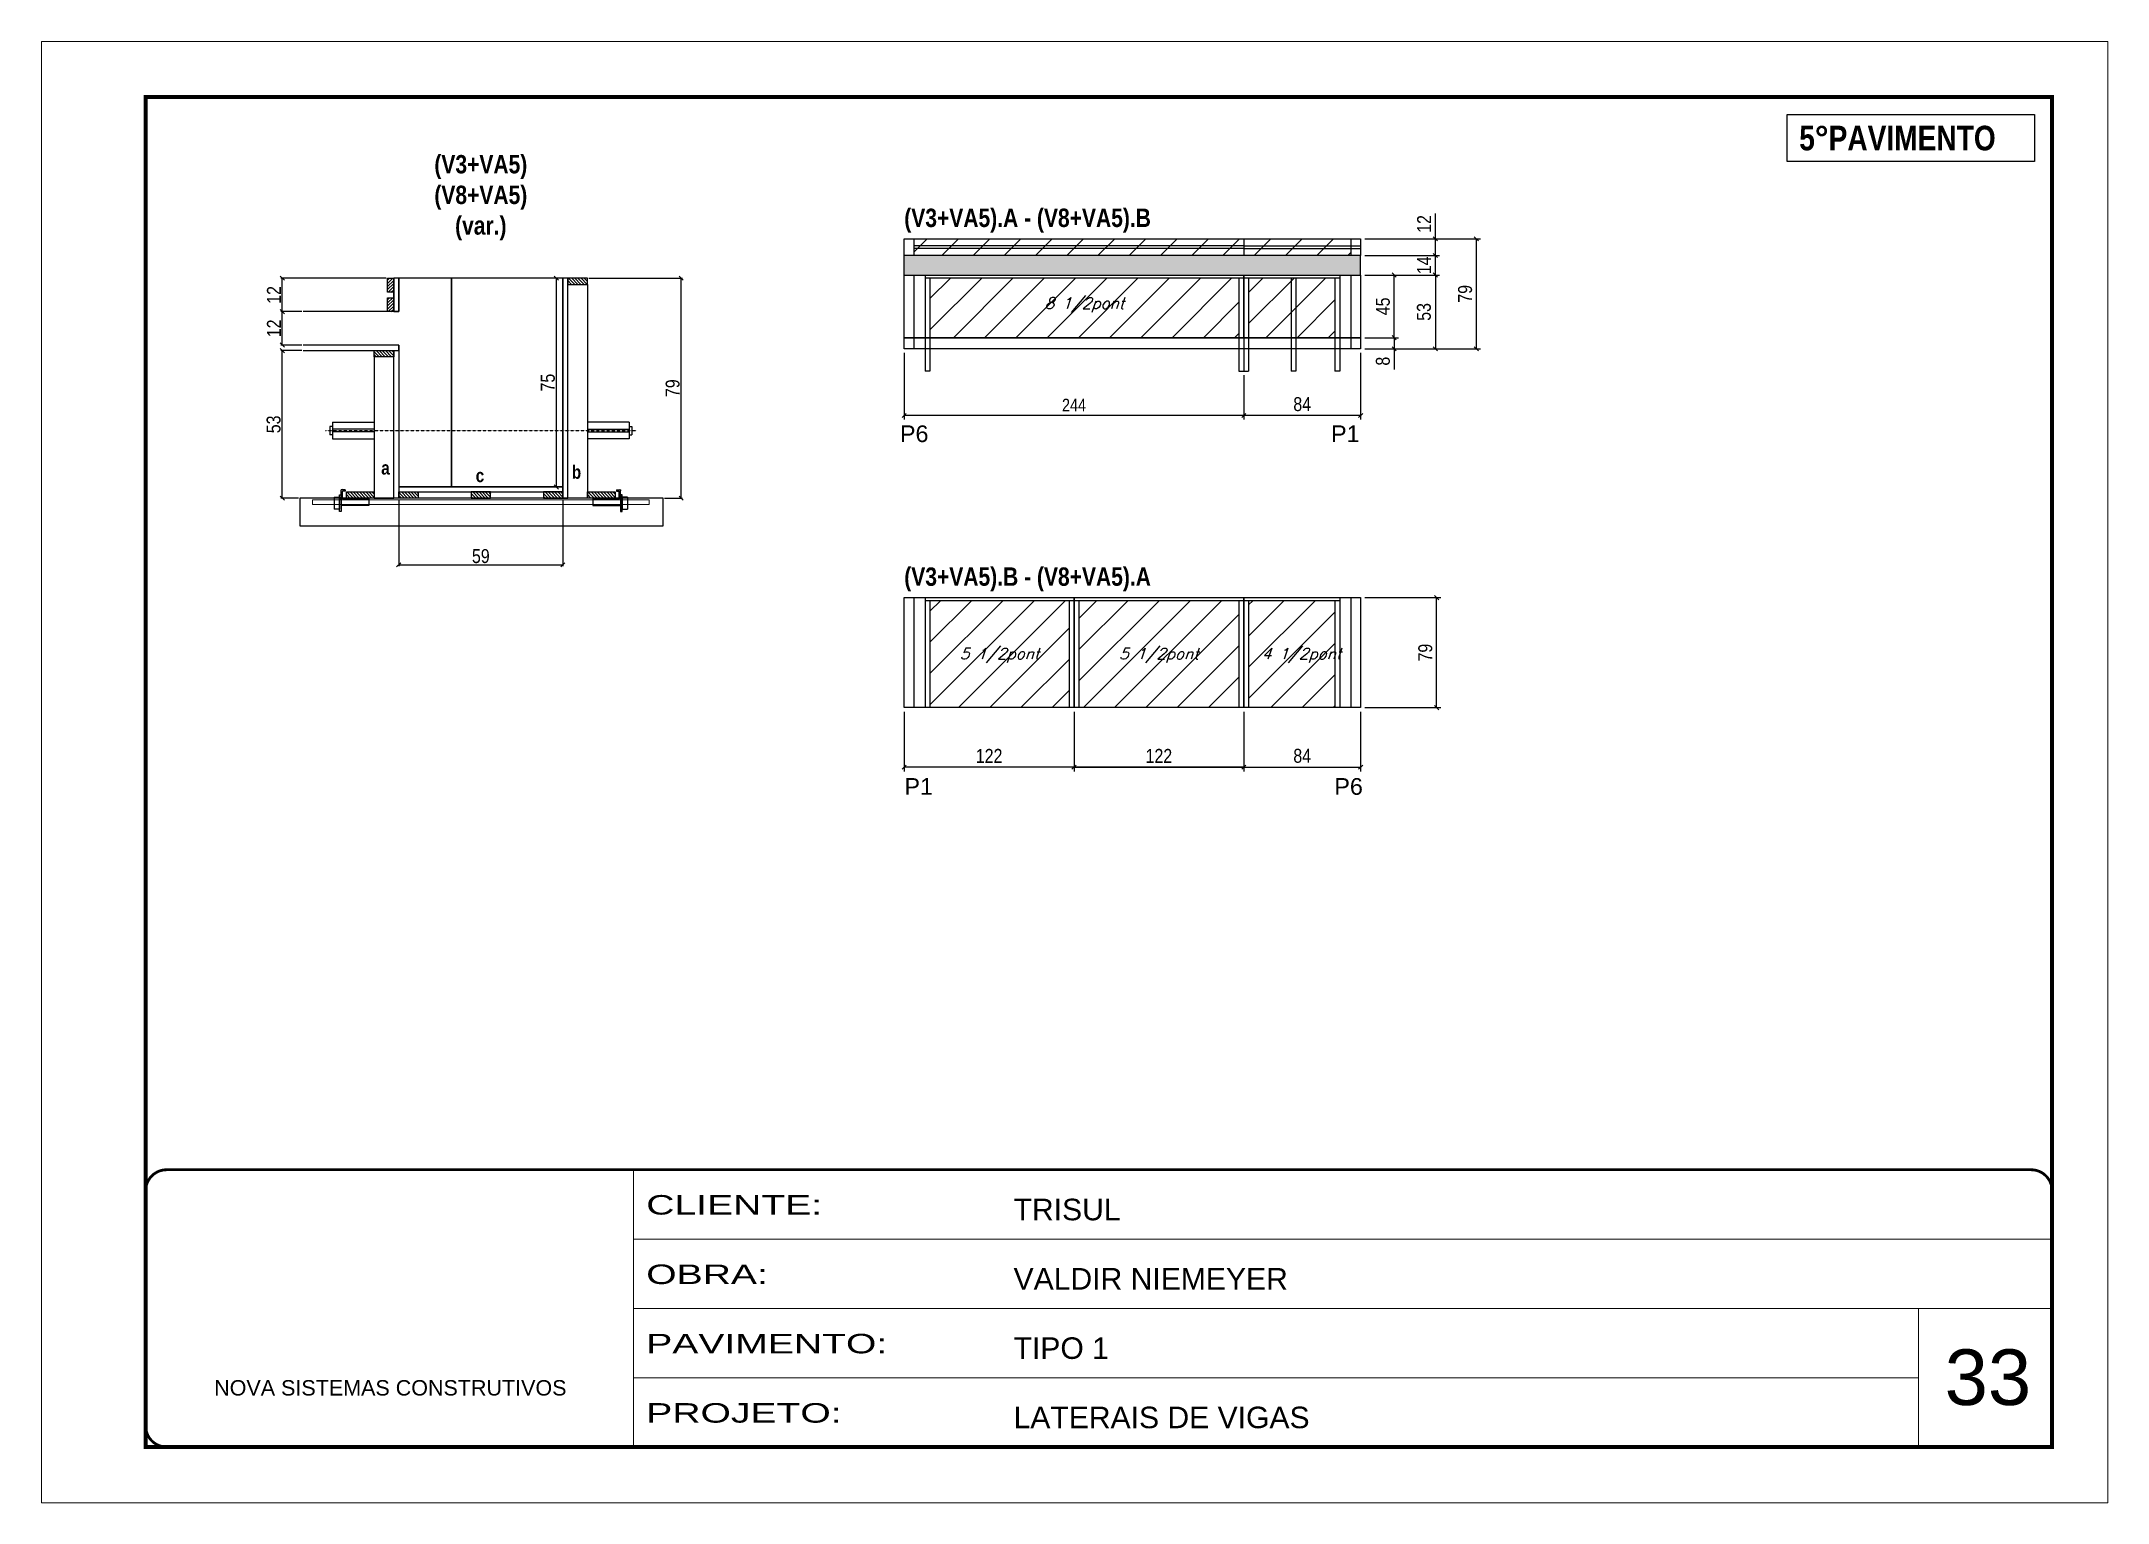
# Model space of a CAD drawing. Extents: x 3330 to 22105, y 1197 to 30204.
# Drawn here: x 12846 to 14331, y 19575 to 20625 of the extents above; entities that cross this region are included whole.
import ezdxf

# ---------------------------------------------------------------- set-up
doc = ezdxf.new("R2010")
doc.units = 0
for name, pattern in [('CONTINUO', [0]), ('DASHED', [0.75, 0.5, -0.25]), ('HIDDEN', [0.375, 0.25, -0.125])]:
    doc.linetypes.add(name, pattern=pattern)
for name, color, linetype in [('5', 5, 'Continuous'), ('barrote', 251, 'Continuous'), ('COTA', 241, 'Continuous'), ('detalhes', 4, 'Continuous'), ('NOMENCLATURA', 7, 'Continuous'), ('Painéis', 200, 'Continuous'), ('presilha', 1, 'Continuous'), ('SARR_2.2x10', 60, 'Continuous'), ('SARR_2.2x7', 40, 'Continuous'), ('SARR_3.5x7', 81, 'Continuous'), ('SARR_EDITAR', 141, 'Continuous'), ('TENSOR', 3, 'Continuous'), ('texto', 7, 'Continuous')]:
    doc.layers.add(name, color=color, linetype=linetype)
for name, color, linetype, lineweight in [('CARIMBO', 255, 'Continuous', 9), ('CONCRETO', 251, 'Continuous', 25), ('Folhas', 255, 'Continuous', 9), ('Hachura', 251, 'Continuous', 9), ('SARRAFO DE PRESSAO', 251, 'DASHED', 9), ('SCO-___-LAJ', 2, 'Continuous', 0)]:
    doc.layers.add(name, color=color, linetype=linetype, lineweight=lineweight)
doc.styles.add('ARIAL', font='arial.ttf')
doc.styles.add('COTA TECNICA', font='techl___.ttf', dxfattribs={"height": 10})
doc.styles.add('COTA TECNICA 2X', font='techl___.ttf', dxfattribs={"height": 10})
doc.styles.add('COTA TECNICA-50', font='techl___.ttf', dxfattribs={"height": 9})
doc.styles.add('Romans', font='romans.shx')
doc.styles.get("Standard").update_dxf_attribs({"font": 'arial.ttf'})
doc.styles.add('TECNICA', font='techb___.ttf', dxfattribs={"height": 10})
doc.styles.add('Tecnologia', font='')
doc.styles.get('Tecnologia').set_extended_font_data('Forgotten Futurist')
doc.dimstyles.new('COTA PAINEL-50', dxfattribs={"dimtxt": 9, "dimasz": 3, "dimexe": 3, "dimexo": 3, "dimgap": 3, "dimtad": 1, "dimdec": 1, "dimzin": 12, "dimdsep": 46, "dimtxsty": 'COTA TECNICA-50', "dimblk1": 'OBLIQUE', "dimblk2": 'OBLIQUE', "dimsah": 1, "dimcen": 0.9, "dimclrd": 4, "dimclre": 4, "dimclrt": 240, "dimadec": 1, "dimazin": 3, "dimtfac": 1, "dimtdec": 1, "dimtmove": 0, "dimatfit": 3, "dimfxl": 1, "dimtolj": 1, "dimtzin": 12, "dimarcsym": 0})
doc.dimstyles.new('PAINEL', dxfattribs={"dimtxt": 10, "dimasz": 3, "dimexe": 3, "dimexo": 3, "dimgap": 3, "dimtad": 1, "dimdec": 1, "dimzin": 12, "dimdsep": 46, "dimtxsty": 'COTA TECNICA', "dimblk1": 'OBLIQUE', "dimblk2": 'OBLIQUE', "dimsah": 1, "dimcen": 0.9, "dimclrd": 4, "dimclre": 4, "dimclrt": 240, "dimadec": 1, "dimazin": 3, "dimtfac": 1, "dimtdec": 1, "dimtmove": 0, "dimatfit": 3, "dimfxl": 1, "dimtolj": 1, "dimtzin": 12, "dimarcsym": 0})
doc.dimstyles.new('SECAO', dxfattribs={"dimscale": 0.333333, "dimtxt": 5, "dimasz": 9, "dimexe": 3, "dimexo": 3, "dimgap": 3, "dimtad": 1, "dimdec": 1, "dimlfac": 0.5, "dimzin": 12, "dimdsep": 46, "dimtxsty": 'COTA TECNICA 2X', "dimblk1": 'OBLIQUE', "dimblk2": 'OBLIQUE', "dimsah": 1, "dimcen": 0.9, "dimclrd": 4, "dimclre": 4, "dimclrt": 240, "dimadec": 1, "dimazin": 3, "dimtfac": 1, "dimtdec": 1, "dimtmove": 0, "dimatfit": 3, "dimfxl": 1, "dimtolj": 1, "dimtzin": 12, "dimarcsym": 0})
pattern_1 = [(135, (46338.4426, -103215.8474), (-1.122532015, -1.122532015), [])]
pattern_2 = [(45, (-116174.941, -6575.657), (-11.2253202, 11.2253202), [])]

msp = doc.modelspace()

# ---------------------------------------------------------------- texts
at = {"layer": '5', "linetype": 'Continuous'}
for s, p in [('P6', (13463.11, 20336.56)), ('P1', (13772.95, 20336.56)), ('P1', (13466.34, 20083.13)), ('P6', (13775.3, 20083.13))]:
    msp.add_text(s, height=12, rotation=359.99996, dxfattribs=at).set_placement(p)
at = {"layer": 'CARIMBO', "style": 'ARIAL'}
msp.add_text('33', height=40, dxfattribs=at).set_placement((14213.92, 19644.67))
at = {"layer": 'detalhes', "style": 'TECNICA'}
for s, p in [('a', (13090.33, 20313.22)), ('c', (13158.23, 20307.79)), ('b', (13227.29, 20310.24))]:
    msp.add_text(s, height=9.6, dxfattribs=at).set_placement(p)
at = {"layer": 'NOMENCLATURA', "style": 'TECNICA'}
for s, height, p in [('5°PAVIMENTO ', 17.6379, (14109.41, 20546.21)), ('(V3+VA5).A - (V8+VA5).B', 13.2, (13466.21, 20491.12)), ('(V3+VA5).B - (V8+VA5).A', 13.2, (13466.21, 20233.31))]:
    msp.add_text(s, height=height, dxfattribs=at).set_placement(p)
at = {"layer": 'NOMENCLATURA', "insert": (13161.9, 20542.83), "char_height": 13.2, "attachment_point": 2, "style": 'TECNICA'}
msp.add_mtext_dynamic_manual_height_columns('(V3+VA5)\\P(V8+VA5)\\P(var.)', width=300.2766, gutter_width=1, heights=[0], dxfattribs=at)
at = {"layer": 'texto', "color": 2, "char_height": 8, "attachment_point": 5, "style": 'Romans'}
for s, insert in [('{\\Q19;\\C256;8 1/2pont}', (13595.71, 20435.1)), ('{\\Q19;\\C256;5 1/2pont}', (13534.71, 20183.22)), ('{\\Q19;\\C256;5 1/2pont}', (13649.21, 20183.22)), ('{\\Q19;\\C256;4 1/2pont}', (13751.71, 20183.22))]:
    msp.add_mtext(s, dxfattribs=dict(at, insert=insert))

# ---------------------------------------------------------------- blocks, each defined once
blk = doc.blocks.new('9999999999')
at = {"color": 30, "linetype": 'CONTINUO'}
for p, q in [((98564.6, 34230.2), (98564.6, 34429.4)), ((98564.6, 34379.6), (99584, 34379.6)), ((98564.6, 34329.8), (99488, 34329.8)), ((99584, 34329.8), (99488, 34329.8)), ((99488, 34329.8), (99488, 34230.2)), ((98564.6, 34280), (99488, 34280))]:
    blk.add_line(p, q, dxfattribs=at)
at = {"color": 30, "linetype": 'CONTINUO', "const_width": 2}
blk.add_lwpolyline([(99584, 34230.2), (99584, 34414.4, 0.414214), (99569, 34429.4), (98229, 34429.4, 0.414214), (98214, 34414.4), (98214, 34245.2, 0.414214), (98229, 34230.2), (99584, 34230.2)], format="xyb", dxfattribs=at)
at = {"layer": 'Folhas'}
blk.add_lwpolyline([(98139, 34190.2), (99624, 34190.2), (99624, 35240.2), (98139, 35240.2)], close=True, dxfattribs=at)
at = {"layer": 'Folhas', "color": 30, "const_width": 3}
blk.add_lwpolyline([(98214, 34230.2), (99584, 34230.2), (99584, 35200.2), (98214, 35200.2)], close=True, dxfattribs=at)
at = {"color": 7, "linetype": 'Continuous', "ltscale": 5, "style": 'ARIAL'}
for s, height, p in [('TRISUL', 15.48, (98837.7, 34393.1)), ('VALDIR NIEMEYER', 15.483, (98837.7, 34343.3)), ('TIPO 1', 15.48, (98837.7, 34293.5)), ('NOVA SISTEMAS CONSTRUTIVOS', 11.059, (98263.2, 34267.2)), ('LATERAIS DE VIGAS', 15.483, (98837.7, 34243.7))]:
    blk.add_text(s, height=height, dxfattribs=at).set_placement(p)
at = {"layer": 'Folhas', "color": 7, "style": 'Tecnologia', "width": 1.5}
for s, p in [('CLIENTE:', (98573.7, 34397.2)), ('OBRA:', (98573.7, 34347.3)), ('PAVIMENTO:', (98573.7, 34297.5)), ('PROJETO:', (98573.7, 34247.7))]:
    blk.add_text(s, height=14, dxfattribs=at).set_placement(p)
blk = doc.blocks.new('PRESILHA METÁLICA 1')
at = {"layer": 'presilha'}
for p, q in [((0, 13), (6, 13)), ((0, 13), (0, 0)), ((6, 0), (0, 0)), ((6, 15.5), (7.5, 15.5)), ((6, -2.5), (6, 15.5)), ((6, 13), (6, 0)), ((7.5, 10.6), (7.5, 19.9)), ((7.5, 15.5), (7.5, -2.5)), ((37.5, 4.1), (7.5, 4.1)), ((12, 21), (8.6, 21)), ((9, 11.6), (9, 18.9)), ((12, 19.5), (9.6, 19.5)), ((37.5, 11), (9.6, 11)), ((12, 21), (12, 19.5)), ((37.5, 11), (37.5, 4.1)), ((7.5, -2.5), (6, -2.5))]:
    blk.add_line(p, q, dxfattribs=at)
for centre, radius, start, end in [((8.6, 19.9), 1.14, 90, 180), ((9.6, 18.9), 0.57, 90, 180), ((9.6, 11.6), 0.57, 180, 270)]:
    blk.add_arc(centre, radius, start, end, dxfattribs=at)
blk = doc.blocks.new('_Oblique')
at = {"color": 0, "linetype": 'ByBlock', "lineweight": -2}
blk.add_line((-0.5, -0.5), (0.5, 0.5), dxfattribs=at)
blk = doc.blocks.new('*D2192')
at = {"layer": 'COTA', "color": 4, "lineweight": -2, "transparency": 16777216}
for p, q in [((13239.5, 20454.3), (13306.9, 20454.3)), ((13305.9, 20296.3), (13305.9, 20454.3)), ((13293.9, 20296.3), (13306.9, 20296.3))]:
    blk.add_line(p, q, dxfattribs=at)
at = {"layer": 'Defpoints', "color": 0, "transparency": 16777216}
for p in [(13238.5, 20454.3), (13305.9, 20454.3), (13292.9, 20296.3)]:
    blk.add_point(p, dxfattribs=at)
at = {"layer": 'COTA', "color": 4, "lineweight": -2, "transparency": 16777216, "xscale": 3, "yscale": 3, "zscale": 3}
for p, rotation in [((13305.9, 20454.3), 90), ((13305.9, 20296.3), 270)]:
    blk.add_blockref('_Oblique', p, dxfattribs=dict(at, rotation=rotation))
at = {"layer": 'COTA', "color": 240, "transparency": 16777216, "insert": (13299.8, 20375.3), "char_height": 10, "attachment_point": 5, "rotation": 90, "style": 'COTA TECNICA 2X'}
blk.add_mtext('\\A1;79', dxfattribs=at)
blk = doc.blocks.new('*D2193')
at = {"layer": 'COTA', "color": 4, "lineweight": -2, "transparency": 16777216}
for p, q in [((13219.9, 20454.3), (13215.2, 20454.3)), ((13216.2, 20304.3), (13216.2, 20454.3)), ((13219.9, 20304.3), (13215.2, 20304.3))]:
    blk.add_line(p, q, dxfattribs=at)
at = {"layer": 'Defpoints', "color": 0, "transparency": 16777216}
for p in [(13216.2, 20454.3), (13220.9, 20454.3), (13220.9, 20304.3)]:
    blk.add_point(p, dxfattribs=at)
at = {"layer": 'COTA', "color": 4, "lineweight": -2, "transparency": 16777216, "xscale": 3, "yscale": 3, "zscale": 3}
for p, rotation in [((13216.2, 20454.3), 90), ((13216.2, 20304.3), 270)]:
    blk.add_blockref('_Oblique', p, dxfattribs=dict(at, rotation=rotation))
at = {"layer": 'COTA', "color": 240, "transparency": 16777216, "insert": (13210.1, 20379.3), "char_height": 10, "attachment_point": 5, "rotation": 90, "style": 'COTA TECNICA 2X'}
blk.add_mtext('\\A1;75', dxfattribs=at)
blk = doc.blocks.new('*D2194')
at = {"layer": 'COTA', "color": 4, "lineweight": -2, "transparency": 16777216}
for p, q in [((13033.2, 20402.3), (13018.2, 20402.3)), ((13019.2, 20296.3), (13019.2, 20402.3)), ((13030.8, 20296.3), (13018.2, 20296.3))]:
    blk.add_line(p, q, dxfattribs=at)
at = {"layer": 'Defpoints', "color": 0, "transparency": 16777216}
for p in [(13019.2, 20402.3), (13034.2, 20402.3), (13031.8, 20296.3)]:
    blk.add_point(p, dxfattribs=at)
at = {"layer": 'COTA', "color": 4, "lineweight": -2, "transparency": 16777216, "xscale": 3, "yscale": 3, "zscale": 3}
for p, rotation in [((13019.2, 20402.3), 90), ((13019.2, 20296.3), 270)]:
    blk.add_blockref('_Oblique', p, dxfattribs=dict(at, rotation=rotation))
at = {"layer": 'COTA', "color": 240, "transparency": 16777216, "insert": (13013, 20349.3), "char_height": 10, "attachment_point": 5, "rotation": 90, "style": 'COTA TECNICA 2X'}
blk.add_mtext('\\A1;53', dxfattribs=at)
blk = doc.blocks.new('*D2195')
at = {"layer": 'COTA', "color": 4, "lineweight": -2, "transparency": 16777216}
for p, q in [((13033.2, 20430.3), (13018.2, 20430.3)), ((13019.2, 20406.3), (13019.2, 20430.3)), ((13033.2, 20406.3), (13018.2, 20406.3))]:
    blk.add_line(p, q, dxfattribs=at)
at = {"layer": 'Defpoints', "color": 0, "transparency": 16777216}
for p in [(13019.2, 20430.3), (13034.2, 20430.3), (13034.2, 20406.3)]:
    blk.add_point(p, dxfattribs=at)
at = {"layer": 'COTA', "color": 4, "lineweight": -2, "transparency": 16777216, "xscale": 3, "yscale": 3, "zscale": 3}
for p, rotation in [((13019.2, 20430.3), 90), ((13019.2, 20406.3), 270)]:
    blk.add_blockref('_Oblique', p, dxfattribs=dict(at, rotation=rotation))
at = {"layer": 'COTA', "color": 240, "transparency": 16777216, "insert": (13013.2, 20418.3), "char_height": 10, "attachment_point": 5, "rotation": 90, "style": 'COTA TECNICA 2X'}
blk.add_mtext('\\A1;12', dxfattribs=at)
blk = doc.blocks.new('*D2196')
at = {"layer": 'COTA', "color": 4, "lineweight": -2, "transparency": 16777216}
for p, q in [((13093.9, 20454.3), (13018.2, 20454.3)), ((13019.2, 20430.3), (13019.2, 20454.3)), ((13033.2, 20430.3), (13018.2, 20430.3))]:
    blk.add_line(p, q, dxfattribs=at)
at = {"layer": 'Defpoints', "color": 0, "transparency": 16777216}
for p in [(13019.2, 20454.3), (13094.9, 20454.3), (13034.2, 20430.3)]:
    blk.add_point(p, dxfattribs=at)
at = {"layer": 'COTA', "color": 4, "lineweight": -2, "transparency": 16777216, "xscale": 3, "yscale": 3, "zscale": 3}
for p, rotation in [((13019.2, 20454.3), 90), ((13019.2, 20430.3), 270)]:
    blk.add_blockref('_Oblique', p, dxfattribs=dict(at, rotation=rotation))
at = {"layer": 'COTA', "color": 240, "transparency": 16777216, "insert": (13013.2, 20442.3), "char_height": 10, "attachment_point": 5, "rotation": 90, "style": 'COTA TECNICA 2X'}
blk.add_mtext('\\A1;12', dxfattribs=at)
blk = doc.blocks.new('*D2197')
at = {"layer": 'COTA', "color": 4, "lineweight": -2, "transparency": 16777216}
for p, q in [((13102.9, 20295.3), (13102.9, 20247.4)), ((13220.9, 20295.3), (13220.9, 20247.4)), ((13102.9, 20248.4), (13220.9, 20248.4))]:
    blk.add_line(p, q, dxfattribs=at)
at = {"layer": 'Defpoints', "color": 0, "transparency": 16777216}
for p in [(13102.9, 20296.3), (13220.9, 20296.3), (13220.9, 20248.4)]:
    blk.add_point(p, dxfattribs=at)
at = {"layer": 'COTA', "color": 4, "lineweight": -2, "transparency": 16777216, "xscale": 3, "yscale": 3, "zscale": 3, "rotation": 180}
blk.add_blockref('_Oblique', (13102.9, 20248.4), dxfattribs=at)
at = {"layer": 'COTA', "color": 4, "lineweight": -2, "transparency": 16777216, "xscale": 3, "yscale": 3, "zscale": 3}
blk.add_blockref('_Oblique', (13220.9, 20248.4), dxfattribs=at)
at = {"layer": 'COTA', "color": 240, "transparency": 16777216, "insert": (13161.9, 20254.6), "char_height": 10, "attachment_point": 5, "style": 'COTA TECNICA 2X'}
blk.add_mtext('\\A1;59', dxfattribs=at)
blk = doc.blocks.new('*D2203')
at = {"layer": 'COTA', "color": 4, "linetype": 'ByBlock', "lineweight": -2, "transparency": 16777216}
for p, q in [((13466.2, 20400.6), (13466.2, 20352.7)), ((13710.2, 20384.6), (13710.2, 20352.7)), ((13710.2, 20355.7), (13466.2, 20355.7))]:
    blk.add_line(p, q, dxfattribs=at)
at = {"layer": 'Defpoints', "color": 0, "linetype": 'ByBlock', "transparency": 16777216}
for p in [(13466.2, 20403.6), (13710.2, 20387.6), (13466.2, 20355.7)]:
    blk.add_point(p, dxfattribs=at)
at = {"layer": 'COTA', "color": 4, "linetype": 'ByBlock', "lineweight": -2, "transparency": 16777216, "xscale": 3, "yscale": 3, "zscale": 3, "rotation": 180}
blk.add_blockref('_Oblique', (13466.2, 20355.7), dxfattribs=at)
at = {"layer": 'COTA', "color": 4, "linetype": 'ByBlock', "lineweight": -2, "transparency": 16777216, "xscale": 3, "yscale": 3, "zscale": 3}
blk.add_blockref('_Oblique', (13710.2, 20355.7), dxfattribs=at)
at = {"layer": 'COTA', "color": 240, "linetype": 'ByBlock', "transparency": 16777216, "insert": (13588.2, 20363.2), "char_height": 9, "attachment_point": 5, "style": 'COTA TECNICA-50'}
blk.add_mtext('\\A1;244', dxfattribs=at)
blk = doc.blocks.new('*D2204')
at = {"layer": 'COTA', "color": 4, "linetype": 'ByBlock', "lineweight": -2, "transparency": 16777216}
for p, q in [((13794.2, 20400.6), (13794.2, 20352.7)), ((13710.2, 20384.6), (13710.2, 20352.7)), ((13794.2, 20355.7), (13710.2, 20355.7))]:
    blk.add_line(p, q, dxfattribs=at)
at = {"layer": 'Defpoints', "color": 0, "linetype": 'ByBlock', "transparency": 16777216}
for p in [(13794.2, 20403.6), (13710.2, 20387.6), (13710.2, 20355.7)]:
    blk.add_point(p, dxfattribs=at)
at = {"layer": 'COTA', "color": 4, "linetype": 'ByBlock', "lineweight": -2, "transparency": 16777216, "xscale": 3, "yscale": 3, "zscale": 3, "rotation": 180}
blk.add_blockref('_Oblique', (13710.2, 20355.7), dxfattribs=at)
at = {"layer": 'COTA', "color": 4, "linetype": 'ByBlock', "lineweight": -2, "transparency": 16777216, "xscale": 3, "yscale": 3, "zscale": 3}
blk.add_blockref('_Oblique', (13794.2, 20355.7), dxfattribs=at)
at = {"layer": 'COTA', "color": 240, "linetype": 'ByBlock', "transparency": 16777216, "insert": (13752.2, 20363.8), "char_height": 10, "attachment_point": 5, "style": 'COTA TECNICA'}
blk.add_mtext('\\A1;84', dxfattribs=at)
blk = doc.blocks.new('*D2205')
at = {"layer": 'COTA', "color": 4, "linetype": 'ByBlock', "lineweight": -2, "transparency": 16777216}
for p, q in [((13797.2, 20456.6), (13850.9, 20456.6)), ((13847.9, 20456.6), (13847.9, 20403.6)), ((13797.2, 20403.6), (13850.9, 20403.6))]:
    blk.add_line(p, q, dxfattribs=at)
at = {"layer": 'Defpoints', "color": 0, "linetype": 'ByBlock', "transparency": 16777216}
for p in [(13794.2, 20456.6), (13794.2, 20403.6), (13847.9, 20403.6)]:
    blk.add_point(p, dxfattribs=at)
at = {"layer": 'COTA', "color": 4, "linetype": 'ByBlock', "lineweight": -2, "transparency": 16777216, "xscale": 3, "yscale": 3, "zscale": 3}
for p, rotation in [((13847.9, 20456.6), 90), ((13847.9, 20403.6), 270)]:
    blk.add_blockref('_Oblique', p, dxfattribs=dict(at, rotation=rotation))
at = {"layer": 'COTA', "color": 240, "linetype": 'ByBlock', "transparency": 16777216, "insert": (13839.7, 20430.1), "char_height": 10, "attachment_point": 5, "rotation": 90, "style": 'COTA TECNICA'}
blk.add_mtext('\\A1;53', dxfattribs=at)
blk = doc.blocks.new('*D2206')
at = {"layer": 'COTA', "color": 4, "linetype": 'ByBlock', "lineweight": -2, "transparency": 16777216}
for p, q in [((13797.2, 20470.6), (13850.9, 20470.6)), ((13847.9, 20456.6), (13847.9, 20470.6)), ((13797.2, 20456.6), (13850.9, 20456.6))]:
    blk.add_line(p, q, dxfattribs=at)
at = {"layer": 'Defpoints', "color": 0, "linetype": 'ByBlock', "transparency": 16777216}
for p in [(13794.2, 20470.6), (13847.9, 20470.6), (13794.2, 20456.6)]:
    blk.add_point(p, dxfattribs=at)
at = {"layer": 'COTA', "color": 4, "linetype": 'ByBlock', "lineweight": -2, "transparency": 16777216, "xscale": 3, "yscale": 3, "zscale": 3}
for p, rotation in [((13847.9, 20470.6), 90), ((13847.9, 20456.6), 270)]:
    blk.add_blockref('_Oblique', p, dxfattribs=dict(at, rotation=rotation))
at = {"layer": 'COTA', "color": 240, "linetype": 'ByBlock', "transparency": 16777216, "insert": (13839.8, 20463.6), "char_height": 10, "attachment_point": 5, "rotation": 90, "style": 'COTA TECNICA'}
blk.add_mtext('\\A1;14', dxfattribs=at)
blk = doc.blocks.new('*D2207')
at = {"layer": 'COTA', "color": 4, "linetype": 'ByBlock', "lineweight": -2, "transparency": 16777216}
for p, q in [((13797.2, 20456.6), (13821.3, 20456.6)), ((13818.3, 20411.6), (13818.3, 20456.6)), ((13797.2, 20411.6), (13821.3, 20411.6))]:
    blk.add_line(p, q, dxfattribs=at)
at = {"layer": 'Defpoints', "color": 0, "linetype": 'ByBlock', "transparency": 16777216}
for p in [(13794.2, 20456.6), (13818.3, 20456.6), (13794.2, 20411.6)]:
    blk.add_point(p, dxfattribs=at)
at = {"layer": 'COTA', "color": 4, "linetype": 'ByBlock', "lineweight": -2, "transparency": 16777216, "xscale": 3, "yscale": 3, "zscale": 3}
for p, rotation in [((13818.3, 20456.6), 90), ((13818.3, 20411.6), 270)]:
    blk.add_blockref('_Oblique', p, dxfattribs=dict(at, rotation=rotation))
at = {"layer": 'COTA', "color": 240, "linetype": 'ByBlock', "transparency": 16777216, "insert": (13810.2, 20434.1), "char_height": 10, "attachment_point": 5, "rotation": 90, "style": 'COTA TECNICA'}
blk.add_mtext('\\A1;45', dxfattribs=at)
blk = doc.blocks.new('*D2208')
at = {"layer": 'COTA', "color": 4, "linetype": 'ByBlock', "lineweight": -2, "transparency": 16777216}
for p, q in [((13797.2, 20411.6), (13821.3, 20411.6)), ((13818.3, 20411.6), (13818.3, 20403.6)), ((13797.2, 20403.6), (13821.3, 20403.6)), ((13818.3, 20403.6), (13818.3, 20388.8))]:
    blk.add_line(p, q, dxfattribs=at)
at = {"layer": 'Defpoints', "color": 0, "linetype": 'ByBlock', "transparency": 16777216}
for p in [(13794.2, 20411.6), (13794.2, 20403.6), (13818.3, 20403.6)]:
    blk.add_point(p, dxfattribs=at)
at = {"layer": 'COTA', "color": 4, "linetype": 'ByBlock', "lineweight": -2, "transparency": 16777216, "xscale": 3, "yscale": 3, "zscale": 3}
for p, rotation in [((13818.3, 20411.6), 90), ((13818.3, 20403.6), 270)]:
    blk.add_blockref('_Oblique', p, dxfattribs=dict(at, rotation=rotation))
at = {"layer": 'COTA', "color": 240, "linetype": 'ByBlock', "transparency": 16777216, "insert": (13810.2, 20394.7), "char_height": 10, "attachment_point": 5, "rotation": 90, "style": 'COTA TECNICA'}
blk.add_mtext('\\A1;8', dxfattribs=at)
blk = doc.blocks.new('*D2209')
at = {"layer": 'COTA', "color": 4, "linetype": 'ByBlock', "lineweight": -2, "transparency": 16777216}
for p, q in [((13847.9, 20482.6), (13847.9, 20500.9)), ((13797.2, 20482.6), (13850.9, 20482.6)), ((13847.9, 20470.6), (13847.9, 20482.6)), ((13797.2, 20470.6), (13850.9, 20470.6))]:
    blk.add_line(p, q, dxfattribs=at)
at = {"layer": 'Defpoints', "color": 0, "linetype": 'ByBlock', "transparency": 16777216}
for p in [(13794.2, 20482.6), (13847.9, 20482.6), (13794.2, 20470.6)]:
    blk.add_point(p, dxfattribs=at)
at = {"layer": 'COTA', "color": 4, "linetype": 'ByBlock', "lineweight": -2, "transparency": 16777216, "xscale": 3, "yscale": 3, "zscale": 3}
for p, rotation in [((13847.9, 20482.6), 90), ((13847.9, 20470.6), 270)]:
    blk.add_blockref('_Oblique', p, dxfattribs=dict(at, rotation=rotation))
at = {"layer": 'COTA', "color": 240, "linetype": 'ByBlock', "transparency": 16777216, "insert": (13839.8, 20493.3), "char_height": 10, "attachment_point": 5, "rotation": 90, "style": 'COTA TECNICA'}
blk.add_mtext('\\A1;12', dxfattribs=at)
blk = doc.blocks.new('*D2210')
at = {"layer": 'COTA', "color": 4, "linetype": 'ByBlock', "lineweight": -2, "transparency": 16777216}
for p, q in [((13797.2, 20482.6), (13880.4, 20482.6)), ((13877.4, 20403.6), (13877.4, 20482.6)), ((13797.2, 20403.6), (13880.4, 20403.6))]:
    blk.add_line(p, q, dxfattribs=at)
at = {"layer": 'Defpoints', "color": 0, "linetype": 'ByBlock', "transparency": 16777216}
for p in [(13794.2, 20482.6), (13877.4, 20482.6), (13794.2, 20403.6)]:
    blk.add_point(p, dxfattribs=at)
at = {"layer": 'COTA', "color": 4, "linetype": 'ByBlock', "lineweight": -2, "transparency": 16777216, "xscale": 3, "yscale": 3, "zscale": 3}
for p, rotation in [((13877.4, 20482.6), 90), ((13877.4, 20403.6), 270)]:
    blk.add_blockref('_Oblique', p, dxfattribs=dict(at, rotation=rotation))
at = {"layer": 'COTA', "color": 240, "linetype": 'ByBlock', "transparency": 16777216, "insert": (13869.3, 20443.1), "char_height": 10, "attachment_point": 5, "rotation": 90, "style": 'COTA TECNICA'}
blk.add_mtext('\\A1;79', dxfattribs=at)
blk = doc.blocks.new('*D2214')
at = {"layer": 'COTA', "color": 4, "linetype": 'ByBlock', "lineweight": -2, "transparency": 16777216}
for p, q in [((13466.2, 20142.8), (13466.2, 20100)), ((13588.2, 20142.8), (13588.2, 20100)), ((13588.2, 20103), (13466.2, 20103))]:
    blk.add_line(p, q, dxfattribs=at)
at = {"layer": 'Defpoints', "color": 0, "linetype": 'ByBlock', "transparency": 16777216}
for p in [(13466.2, 20145.8), (13588.2, 20145.8), (13466.2, 20103)]:
    blk.add_point(p, dxfattribs=at)
at = {"layer": 'COTA', "color": 4, "linetype": 'ByBlock', "lineweight": -2, "transparency": 16777216, "xscale": 3, "yscale": 3, "zscale": 3, "rotation": 180}
blk.add_blockref('_Oblique', (13466.2, 20103), dxfattribs=at)
at = {"layer": 'COTA', "color": 4, "linetype": 'ByBlock', "lineweight": -2, "transparency": 16777216, "xscale": 3, "yscale": 3, "zscale": 3}
blk.add_blockref('_Oblique', (13588.2, 20103), dxfattribs=at)
at = {"layer": 'COTA', "color": 240, "linetype": 'ByBlock', "transparency": 16777216, "insert": (13527.2, 20111.1), "char_height": 10, "attachment_point": 5, "style": 'COTA TECNICA'}
blk.add_mtext('\\A1;122', dxfattribs=at)
blk = doc.blocks.new('*D2215')
at = {"layer": 'COTA', "color": 4, "linetype": 'ByBlock', "lineweight": -2, "transparency": 16777216}
for p, q in [((13588.2, 20142.8), (13588.2, 20100)), ((13710.2, 20142.8), (13710.2, 20100)), ((13588.2, 20103), (13710.2, 20103))]:
    blk.add_line(p, q, dxfattribs=at)
at = {"layer": 'Defpoints', "color": 0, "linetype": 'ByBlock', "transparency": 16777216}
for p in [(13588.2, 20145.8), (13710.2, 20145.8), (13710.2, 20103)]:
    blk.add_point(p, dxfattribs=at)
at = {"layer": 'COTA', "color": 4, "linetype": 'ByBlock', "lineweight": -2, "transparency": 16777216, "xscale": 3, "yscale": 3, "zscale": 3, "rotation": 180}
blk.add_blockref('_Oblique', (13588.2, 20103), dxfattribs=at)
at = {"layer": 'COTA', "color": 4, "linetype": 'ByBlock', "lineweight": -2, "transparency": 16777216, "xscale": 3, "yscale": 3, "zscale": 3}
blk.add_blockref('_Oblique', (13710.2, 20103), dxfattribs=at)
at = {"layer": 'COTA', "color": 240, "linetype": 'ByBlock', "transparency": 16777216, "insert": (13649.2, 20111.1), "char_height": 10, "attachment_point": 5, "style": 'COTA TECNICA'}
blk.add_mtext('\\A1;122', dxfattribs=at)
blk = doc.blocks.new('*D2216')
at = {"layer": 'COTA', "color": 4, "linetype": 'ByBlock', "lineweight": -2, "transparency": 16777216}
for p, q in [((13588.2, 20142.8), (13588.2, 20100)), ((13710.2, 20142.8), (13710.2, 20100)), ((13710.2, 20103), (13588.2, 20103))]:
    blk.add_line(p, q, dxfattribs=at)
at = {"layer": 'Defpoints', "color": 0, "linetype": 'ByBlock', "transparency": 16777216}
for p in [(13588.2, 20145.8), (13710.2, 20145.8), (13588.2, 20103)]:
    blk.add_point(p, dxfattribs=at)
at = {"layer": 'COTA', "color": 4, "linetype": 'ByBlock', "lineweight": -2, "transparency": 16777216, "xscale": 3, "yscale": 3, "zscale": 3, "rotation": 180}
blk.add_blockref('_Oblique', (13588.2, 20103), dxfattribs=at)
at = {"layer": 'COTA', "color": 4, "linetype": 'ByBlock', "lineweight": -2, "transparency": 16777216, "xscale": 3, "yscale": 3, "zscale": 3}
blk.add_blockref('_Oblique', (13710.2, 20103), dxfattribs=at)
at = {"layer": 'COTA', "color": 240, "linetype": 'ByBlock', "transparency": 16777216, "insert": (13649.2, 20111.1), "char_height": 10, "attachment_point": 5, "style": 'COTA TECNICA'}
blk.add_mtext('\\A1;122', dxfattribs=at)
blk = doc.blocks.new('*D2217')
at = {"layer": 'COTA', "color": 4, "linetype": 'ByBlock', "lineweight": -2, "transparency": 16777216}
for p, q in [((13710.2, 20142.8), (13710.2, 20100)), ((13794.2, 20142.8), (13794.2, 20100)), ((13710.2, 20103), (13794.2, 20103))]:
    blk.add_line(p, q, dxfattribs=at)
at = {"layer": 'Defpoints', "color": 0, "linetype": 'ByBlock', "transparency": 16777216}
for p in [(13710.2, 20145.8), (13794.2, 20145.8), (13794.2, 20103)]:
    blk.add_point(p, dxfattribs=at)
at = {"layer": 'COTA', "color": 4, "linetype": 'ByBlock', "lineweight": -2, "transparency": 16777216, "xscale": 3, "yscale": 3, "zscale": 3, "rotation": 180}
blk.add_blockref('_Oblique', (13710.2, 20103), dxfattribs=at)
at = {"layer": 'COTA', "color": 4, "linetype": 'ByBlock', "lineweight": -2, "transparency": 16777216, "xscale": 3, "yscale": 3, "zscale": 3}
blk.add_blockref('_Oblique', (13794.2, 20103), dxfattribs=at)
at = {"layer": 'COTA', "color": 240, "linetype": 'ByBlock', "transparency": 16777216, "insert": (13752.2, 20111.1), "char_height": 10, "attachment_point": 5, "style": 'COTA TECNICA'}
blk.add_mtext('\\A1;84', dxfattribs=at)
blk = doc.blocks.new('*D2218')
at = {"layer": 'COTA', "color": 4, "linetype": 'ByBlock', "lineweight": -2, "transparency": 16777216}
for p, q in [((13797.2, 20224.8), (13851.8, 20224.8)), ((13848.8, 20145.8), (13848.8, 20224.8)), ((13797.2, 20145.8), (13851.8, 20145.8))]:
    blk.add_line(p, q, dxfattribs=at)
at = {"layer": 'Defpoints', "color": 0, "linetype": 'ByBlock', "transparency": 16777216}
for p in [(13794.2, 20224.8), (13848.8, 20224.8), (13794.2, 20145.8)]:
    blk.add_point(p, dxfattribs=at)
at = {"layer": 'COTA', "color": 4, "linetype": 'ByBlock', "lineweight": -2, "transparency": 16777216, "xscale": 3, "yscale": 3, "zscale": 3}
for p, rotation in [((13848.8, 20224.8), 90), ((13848.8, 20145.8), 270)]:
    blk.add_blockref('_Oblique', p, dxfattribs=dict(at, rotation=rotation))
at = {"layer": 'COTA', "color": 240, "linetype": 'ByBlock', "transparency": 16777216, "insert": (13840.7, 20185.3), "char_height": 10, "attachment_point": 5, "rotation": 90, "style": 'COTA TECNICA'}
blk.add_mtext('\\A1;79', dxfattribs=at)

# ---------------------------------------------------------------- dimensions: what is measured, and where the dimension line sits
at = {"layer": 'COTA', "linetype": 'ByBlock'}
for base, p1, p2, picture, middle in [((13847.88, 20482.6), (13794.21, 20470.6), (13794.21, 20482.6), '*D2209', (13839.83, 20493.26)), ((13877.4, 20482.6), (13794.21, 20403.6), (13794.21, 20482.6), '*D2210', (13869.3, 20443.1)), ((13847.88, 20403.6), (13794.21, 20456.6), (13794.21, 20403.6), '*D2205', (13839.66, 20430.1)), ((13818.26, 20456.6), (13794.21, 20411.6), (13794.21, 20456.6), '*D2207', (13810.15, 20434.1)), ((13818.26, 20403.6), (13794.21, 20411.6), (13794.21, 20403.6), '*D2208', (13810.17, 20394.69)), ((13848.82, 20224.79), (13794.21, 20145.79), (13794.21, 20224.79), '*D2218', (13840.71, 20185.29))]:
    dim = msp.add_linear_dim(base=base, p1=p1, p2=p2, angle=90, dimstyle='PAINEL', dxfattribs=at)
    dim.commit()
    dim.dimension.update_dxf_attribs({"geometry": picture, "text_midpoint": middle})
dim = msp.add_linear_dim(base=(13847.88, 20470.6), p1=(13794.21, 20456.6), p2=(13794.21, 20470.6), angle=90, dimstyle='PAINEL', dxfattribs=at)
dim.commit()
dim.dimension.update_dxf_attribs({"geometry": '*D2206', "text_midpoint": (13847.88, 20463.6), "dimtype": 160})
at = {"layer": 'COTA'}
for base, p1, p2, picture, middle in [((13019.23, 20454.32), (13034.21, 20430.32), (13094.9, 20454.32), '*D2196', (13013.17, 20442.32)), ((13216.19, 20454.32), (13220.9, 20304.32), (13220.9, 20454.32), '*D2193', (13210.08, 20379.32)), ((13305.93, 20454.32), (13292.88, 20296.32), (13238.5, 20454.32), '*D2192', (13299.83, 20375.32)), ((13019.23, 20430.32), (13034.21, 20406.32), (13034.21, 20430.32), '*D2195', (13013.17, 20418.32)), ((13019.23, 20402.32), (13031.85, 20296.32), (13034.21, 20402.32), '*D2194', (13013.01, 20349.32))]:
    dim = msp.add_linear_dim(base=base, p1=p1, p2=p2, angle=90, dimstyle='SECAO', dxfattribs=at)
    dim.commit()
    dim.dimension.update_dxf_attribs({"geometry": picture, "text_midpoint": middle})
at = {"layer": 'COTA', "linetype": 'ByBlock'}
dim = msp.add_linear_dim(base=(13466.21, 20355.67), p1=(13710.21, 20387.6), p2=(13466.21, 20403.6), angle=180, dimstyle='COTA PAINEL-50', override={"dimarcsym": 1}, dxfattribs=at)
dim.commit()
dim.dimension.update_dxf_attribs({"geometry": '*D2203', "text_midpoint": (13588.21, 20363.23)})
for base, p1, p2, picture, middle in [((13710.21, 20355.67), (13794.21, 20403.6), (13710.21, 20387.6), '*D2204', (13752.21, 20363.76)), ((13466.21, 20103.02), (13588.21, 20145.79), (13466.21, 20145.79), '*D2214', (13527.21, 20111.08)), ((13710.21, 20103.02), (13588.21, 20145.79), (13710.21, 20145.79), '*D2215', (13649.21, 20111.08)), ((13588.21, 20103.02), (13710.21, 20145.79), (13588.21, 20145.79), '*D2216', (13649.21, 20111.08)), ((13794.21, 20103.02), (13710.21, 20145.79), (13794.21, 20145.79), '*D2217', (13752.21, 20111.12))]:
    dim = msp.add_linear_dim(base=base, p1=p1, p2=p2, dimstyle='PAINEL', dxfattribs=at)
    dim.commit()
    dim.dimension.update_dxf_attribs({"geometry": picture, "text_midpoint": middle})
at = {"layer": 'COTA'}
dim = msp.add_linear_dim(base=(13220.9, 20248.43), p1=(13102.9, 20296.32), p2=(13220.9, 20296.32), dimstyle='SECAO', dxfattribs=at)
dim.commit()
dim.dimension.update_dxf_attribs({"geometry": '*D2197', "text_midpoint": (13161.9, 20254.57)})

# ---------------------------------------------------------------- hatches: boundary and pattern name
at = {"layer": 'COTA', "linetype": 'ByBlock'}
h = msp.add_hatch(dxfattribs=at)
h.set_pattern_fill('AR-CONC', color=256, scale=0.03)
h.set_pattern_definition([(50, (-117565.7733, -9535.134), (5.46554007, -0.47817257), [0.5715, -6.2865]), (355, (-117565.7733, -9535.134), (-1.05730264, 5.73170536), [0.4572, -5.02921753]), (100.4514447, (-117565.318, -9535.174), (4.40823741, 5.25353256), [0.48570026, -5.34270734]), (46.1842, (-117565.7733, -9533.61), (8.13237123, -1.26126984), [0.85725, -9.42975]), (96.6355576, (-117565.096, -9533.715), (7.122124, 7.42278374), [0.7285507, -8.01406824]), (351.184151, (-117565.773, -9533.61), (7.122124, 7.42278374), [0.685799, -7.54379196]), (21, (-117565.0113, -9533.991), (4.54843174, -3.06795595), [0.5715, -6.2865]), (326, (-117565.0113, -9533.991), (1.85406085, 5.52563898), [0.4572, -5.0292]), (71.451445, (-117564.6323, -9534.2467), (6.40249258, 2.45768307), [0.48570026, -5.34269813]), (37.5, (-117565.7733, -9535.134), (0.092658098, 2.536651166), [0, -4.96824, 0, -5.1054, 0, -5.04825]), (7.5, (-117565.7733, -9535.134), (2.004589875, 3.005417245), [0, -2.91084, 0, -4.85394, 0, -1.92405]), (327.5, (-117567.4726, -9535.134), (4.067717855, -0.17186232), [0, -1.905, 0, -5.9436, 0, -7.8867]), (317.5, (-117568.2346, -9535.134), (4.44387544, 0.76279473), [0, -2.4765, 0, -3.94716, 0, -5.6007])])
h.paths.add_polyline_path([(13710.21, 20470.6), (13466.21, 20470.6), (13466.21, 20456.6), (13710.21, 20456.6), (13794.21, 20456.6), (13794.21, 20470.6)])
at = {"layer": 'Hachura', "linetype": 'ByBlock'}
h = msp.add_hatch(dxfattribs=at)
h.set_pattern_fill('ANSI31', color=256, scale=5)
h.set_pattern_definition(pattern_2)
h.paths.add_polyline_path([(13473.21, 20482.6), (13473.21, 20477.6), (13710.21, 20477.6), (13710.21, 20482.6)])
h.paths.add_polyline_path([(13710.21, 20482.6), (13710.21, 20477.6), (13787.21, 20477.6), (13787.21, 20482.6)])
h.paths.add_polyline_path([(13787.21, 20470.6), (13787.21, 20475.6), (13710.21, 20475.6), (13710.21, 20470.6)])
h.paths.add_polyline_path([(13710.21, 20475.6), (13473.21, 20475.6), (13473.21, 20470.6), (13710.21, 20470.6)])
h.paths.add_polyline_path([(13473.21, 20477.6), (13473.21, 20475.6), (13710.21, 20475.6), (13710.21, 20477.6)])
h.paths.add_polyline_path([(13787.21, 20475.6), (13787.21, 20477.6), (13710.21, 20477.6), (13710.21, 20475.6)])
h = msp.add_hatch(dxfattribs=at)
h.set_pattern_fill('ANSI31', color=256, scale=5)
h.set_pattern_definition(pattern_2)
h.paths.add_polyline_path([(13484.71, 20454.4), (13484.71, 20411.6), (13706.71, 20411.6), (13706.71, 20454.4)])
h.paths.add_polyline_path([(13713.71, 20411.6), (13744.18, 20411.6), (13744.18, 20454.4), (13713.71, 20454.4)])
h.paths.add_polyline_path([(13775.71, 20454.4), (13747.68, 20454.4), (13747.68, 20411.6), (13775.71, 20411.6)])
h.paths.add_polyline_path([(13744.18, 20411.6), (13747.68, 20411.6), (13747.68, 20454.4), (13744.18, 20454.4)])
h = msp.add_hatch(dxfattribs=at)
h.set_pattern_fill('ANSI31', color=256, scale=5)
h.set_pattern_definition(pattern_2)
h.paths.add_polyline_path([(13484.71, 20222.59), (13484.71, 20145.79), (13584.71, 20145.79), (13584.71, 20222.59)])
h.paths.add_polyline_path([(13591.71, 20222.59), (13591.71, 20145.79), (13706.71, 20145.79), (13706.71, 20222.59)])
h.paths.add_polyline_path([(13713.71, 20222.59), (13713.71, 20145.79), (13775.71, 20145.79), (13775.71, 20222.59)])
at = {"layer": 'SARR_2.2x10'}
h = msp.add_hatch(dxfattribs=at)
h.set_pattern_fill('ANSI31', color=256, scale=0.5, angle=90)
h.set_pattern_definition([(135, (46258.8426, -103215.8474), (-1.122532015, -1.122532015), [])])
h.paths.add_polyline_path([(13065.3, 20300.72), (13065.3, 20296.32), (13085.3, 20296.32), (13085.3, 20300.72)])
h = msp.add_hatch(dxfattribs=at)
h.set_pattern_fill('ANSI31', color=256, scale=0.5, angle=90)
h.set_pattern_definition([(135, (46432.0426, -103215.8474), (-1.122532015, -1.122532015), [])])
h.paths.add_polyline_path([(13238.5, 20300.72), (13238.5, 20296.32), (13258.5, 20296.32), (13258.5, 20300.72)])
at = {"layer": 'SARR_2.2x7'}
h = msp.add_hatch(dxfattribs=at)
h.set_pattern_fill('ANSI31', color=256, scale=0.5, angle=180)
h.set_pattern_definition([(225, (136611.4736, 53607.861), (1.122532015, -1.122532015), [])])
h.paths.add_polyline_path([(13094.9, 20444.32), (13099.3, 20444.32), (13099.3, 20454.32), (13094.9, 20454.32)])
h = msp.add_hatch(dxfattribs=at)
h.set_pattern_fill('ANSI31', color=256, scale=0.5, angle=90)
h.set_pattern_definition([(135, (46332.8426, -103062.2474), (-1.122532015, -1.122532015), [])])
h.paths.add_polyline_path([(13224.5, 20454.32), (13224.5, 20449.92), (13238.5, 20449.92), (13238.5, 20454.32)])
h = msp.add_hatch(dxfattribs=at)
h.set_pattern_fill('ANSI31', color=256, scale=0.5, angle=180)
h.set_pattern_definition([(225, (136611.4736, 53593.861), (1.122532015, -1.122532015), [])])
h.paths.add_polyline_path([(13094.9, 20430.32), (13099.3, 20430.32), (13099.3, 20440.32), (13094.9, 20440.32)])
h = msp.add_hatch(dxfattribs=at)
h.set_pattern_fill('ANSI31', color=256, scale=0.5, angle=90)
h.set_pattern_definition([(135, (46252.8426, -103114.2474), (-1.122532015, -1.122532015), [])])
h.paths.add_polyline_path([(13099.3, 20402.32), (13099.3, 20397.92), (13085.3, 20397.92), (13085.3, 20402.32)])
h = msp.add_hatch(dxfattribs=at)
h.set_pattern_fill('ANSI31', color=256, scale=0.5, angle=90)
h.set_pattern_definition(pattern_1)
h.paths.add_polyline_path([(13116.9, 20296.32), (13116.9, 20300.72), (13102.9, 20300.72), (13102.9, 20296.32)])
h = msp.add_hatch(dxfattribs=at)
h.set_pattern_fill('ANSI31', color=256, scale=0.5, angle=90)
h.set_pattern_definition([(135, (46286.4426, -103215.8474), (-1.122532015, -1.122532015), [])])
h.paths.add_polyline_path([(13154.9, 20296.32), (13154.9, 20300.72), (13168.9, 20300.72), (13168.9, 20296.32)])
h = msp.add_hatch(dxfattribs=at)
h.set_pattern_fill('ANSI31', color=256, scale=0.5, angle=90)
h.set_pattern_definition(pattern_1)
h.paths.add_polyline_path([(13206.9, 20296.32), (13206.9, 20300.72), (13220.9, 20300.72), (13220.9, 20296.32)])

# ---------------------------------------------------------------- linework, layer by layer
at = {"ltscale": 3}
for p, q in [((13053.3, 20347.89), (13053.3, 20341.89)), ((13055.3, 20347.89), (13053.3, 20347.89)), ((13055.3, 20350.89), (13055.3, 20338.89)), ((13055.3, 20350.89), (13085.3, 20350.89)), ((13085.3, 20345.89), (13055.3, 20345.89)), ((13268.5, 20350.89), (13238.5, 20350.89)), ((13238.5, 20345.89), (13268.5, 20345.89)), ((13268.5, 20350.89), (13268.5, 20338.89)), ((13268.5, 20347.89), (13270.5, 20347.89)), ((13270.5, 20347.89), (13270.5, 20341.89)), ((13055.3, 20341.89), (13053.3, 20341.89)), ((13085.3, 20343.89), (13055.3, 20343.89)), ((13055.3, 20338.89), (13085.3, 20338.89)), ((13238.5, 20343.89), (13268.5, 20343.89)), ((13268.5, 20338.89), (13238.5, 20338.89)), ((13268.5, 20341.89), (13270.5, 20341.89))]:
    msp.add_line(p, q, dxfattribs=at)
at = {"layer": 'barrote'}
msp.add_lwpolyline([(13031.85, 20276.32), (13292.88, 20276.32), (13292.88, 20296.32), (13031.85, 20296.32)], close=True, dxfattribs=at)
at = {"layer": 'CONCRETO', "linetype": 'Continuous'}
for p, q in [((13099.3, 20430.32), (13099.3, 20454.32)), ((13220.9, 20454.32), (13102.9, 20454.32)), ((13102.9, 20454.32), (13102.9, 20430.32)), ((13140.9, 20454.32), (13140.9, 20304.32)), ((13140.9, 20304.32), (13140.9, 20454.32)), ((13220.9, 20304.32), (13220.9, 20454.32)), ((13102.9, 20430.32), (13034.21, 20430.32)), ((13102.9, 20406.32), (13102.9, 20304.32)), ((13102.9, 20304.32), (13220.9, 20304.32)), ((13140.9, 20304.32), (13220.9, 20304.32))]:
    msp.add_line(p, q, dxfattribs=at)
at = {"layer": 'COTA', "linetype": 'ByBlock'}
for p, q in [((13466.21, 20456.6), (13466.21, 20470.6)), ((13794.21, 20470.6), (13466.21, 20470.6)), ((13794.21, 20456.6), (13794.21, 20470.6)), ((13710.21, 20403.6), (13710.21, 20387.6)), ((13484.71, 20387.6), (13481.21, 20387.6)), ((13706.71, 20387.6), (13713.71, 20387.6)), ((13747.68, 20387.6), (13744.18, 20387.6)), ((13779.21, 20387.6), (13775.71, 20387.6))]:
    msp.add_line(p, q, dxfattribs=at)
at = {"layer": 'NOMENCLATURA'}
msp.add_lwpolyline([(14100.83, 20572.02), (14278.36, 20572.02), (14278.36, 20538.2), (14100.83, 20538.2)], close=True, dxfattribs=at)
at = {"layer": 'Painéis', "linetype": 'Continuous'}
for p, q in [((13710.21, 20482.6), (13710.21, 20470.6)), ((13710.21, 20411.6), (13710.21, 20456.6)), ((13710.21, 20411.6), (13710.21, 20403.6))]:
    msp.add_line(p, q, dxfattribs=at)
for points in [[(13466.21, 20482.6), (13794.21, 20482.6), (13794.21, 20470.6), (13466.21, 20470.6)], [(13102.9, 20430.32), (13102.9, 20454.32), (13099.3, 20454.32), (13099.3, 20430.32)], [(13224.5, 20296.32), (13224.5, 20454.32), (13220.9, 20454.32), (13220.9, 20296.32)], [(13466.21, 20456.6), (13710.21, 20456.6), (13710.21, 20411.6), (13466.21, 20411.6)], [(13710.21, 20456.6), (13794.21, 20456.6), (13794.21, 20411.6), (13710.21, 20411.6)], [(13466.21, 20411.6), (13794.21, 20411.6), (13794.21, 20403.6), (13466.21, 20403.6)], [(13220.9, 20304.32), (13102.9, 20304.32), (13102.9, 20300.72), (13220.9, 20300.72)], [(13466.21, 20224.79), (13588.21, 20224.79), (13588.21, 20145.79), (13466.21, 20145.79)], [(13588.21, 20224.79), (13710.21, 20224.79), (13710.21, 20145.79), (13588.21, 20145.79)], [(13710.21, 20224.79), (13794.21, 20224.79), (13794.21, 20145.79), (13710.21, 20145.79)]]:
    msp.add_lwpolyline(points, close=True, dxfattribs=at)
msp.add_lwpolyline([(13034.21, 20402.32), (13102.9, 20402.32), (13102.9, 20406.32), (13034.21, 20406.32)], dxfattribs=at)
at = {"layer": 'Painéis', "linetype": 'Continuous', "elevation": 0}
msp.add_lwpolyline([(13099.3, 20296.32), (13099.3, 20402.32), (13102.9, 20402.32), (13102.9, 20296.32)], close=True, dxfattribs=at)
at = {"layer": 'SARR_2.2x10', "elevation": 0}
msp.add_lwpolyline([(13065.3, 20300.72), (13085.3, 20300.72), (13085.3, 20296.32), (13065.3, 20296.32)], close=True, dxfattribs=at)
at = {"layer": 'SARR_2.2x10'}
msp.add_lwpolyline([(13238.5, 20300.72), (13258.5, 20300.72), (13258.5, 20296.32), (13238.5, 20296.32)], close=True, dxfattribs=at)
at = {"layer": 'SARR_2.2x7', "linetype": 'Continuous'}
for p, q in [((13473.21, 20482.6), (13473.21, 20470.6)), ((13787.21, 20482.6), (13787.21, 20470.6)), ((13473.21, 20456.6), (13473.21, 20411.6)), ((13710.21, 20454.4), (13481.21, 20454.4)), ((13779.21, 20454.4), (13710.21, 20454.4)), ((13787.21, 20456.6), (13787.21, 20411.6)), ((13473.21, 20411.6), (13473.21, 20403.6)), ((13787.21, 20411.6), (13787.21, 20403.6)), ((13473.21, 20224.79), (13473.21, 20145.79)), ((13588.21, 20222.59), (13481.21, 20222.59)), ((13710.21, 20222.59), (13588.21, 20222.59)), ((13779.21, 20222.59), (13710.21, 20222.59)), ((13787.21, 20224.79), (13787.21, 20145.79))]:
    msp.add_line(p, q, dxfattribs=at)
at = {"layer": 'SARR_2.2x7'}
for points in [[(13094.9, 20444.32), (13094.9, 20454.32), (13099.3, 20454.32), (13099.3, 20444.32)], [(13094.9, 20430.32), (13094.9, 20440.32), (13099.3, 20440.32), (13099.3, 20430.32)], [(13085.3, 20402.32), (13099.3, 20402.32), (13099.3, 20397.92), (13085.3, 20397.92)], [(13102.9, 20300.72), (13116.9, 20300.72), (13116.9, 20296.32), (13102.9, 20296.32)], [(13168.9, 20300.72), (13154.9, 20300.72), (13154.9, 20296.32), (13168.9, 20296.32)], [(13220.9, 20300.72), (13206.9, 20300.72), (13206.9, 20296.32), (13220.9, 20296.32)]]:
    msp.add_lwpolyline(points, close=True, dxfattribs=at)
at = {"layer": 'SARR_2.2x7', "elevation": 0}
msp.add_lwpolyline([(13238.5, 20454.32), (13224.5, 20454.32), (13224.5, 20449.92), (13238.5, 20449.92)], close=True, dxfattribs=at)
at = {"layer": 'SARR_3.5x7'}
for p, q in [((13481.21, 20456.6), (13481.21, 20387.6)), ((13484.71, 20454.4), (13484.71, 20387.6)), ((13706.71, 20454.4), (13706.71, 20387.6)), ((13713.71, 20454.4), (13713.71, 20387.6)), ((13744.18, 20454.4), (13744.18, 20387.6)), ((13747.68, 20454.4), (13747.68, 20387.6)), ((13775.71, 20454.4), (13775.71, 20387.6)), ((13779.21, 20456.6), (13779.21, 20387.6)), ((13481.21, 20224.79), (13481.21, 20145.79)), ((13484.71, 20222.59), (13484.71, 20145.79)), ((13584.71, 20222.59), (13584.71, 20145.79)), ((13591.71, 20222.59), (13591.71, 20145.79)), ((13706.71, 20222.59), (13706.71, 20145.79)), ((13713.71, 20222.59), (13713.71, 20145.79)), ((13775.71, 20222.59), (13775.71, 20145.79)), ((13779.21, 20224.79), (13779.21, 20145.79))]:
    msp.add_line(p, q, dxfattribs=at)
msp.add_lwpolyline([(13224.5, 20449.92), (13238.5, 20449.92), (13238.5, 20296.32), (13224.5, 20296.32)], close=True, dxfattribs=at)
at = {"layer": 'SARR_3.5x7', "elevation": 0}
msp.add_lwpolyline([(13099.3, 20397.92), (13085.3, 20397.92), (13085.3, 20296.32), (13099.3, 20296.32)], close=True, dxfattribs=at)
at = {"layer": 'SARR_EDITAR', "linetype": 'Continuous'}
for p, q in [((13710.21, 20477.6), (13473.21, 20477.6)), ((13710.21, 20475.6), (13473.21, 20475.6)), ((13710.21, 20477.6), (13794.21, 20477.6)), ((13710.21, 20475.6), (13794.21, 20475.6))]:
    msp.add_line(p, q, dxfattribs=at)
at = {"layer": 'SCO-___-LAJ', "color": 1}
msp.add_lwpolyline([(13040.85, 20294.99), (13282.96, 20294.99), (13282.96, 20291.79), (13040.85, 20291.79)], close=True, dxfattribs=at)
at = {"layer": 'TENSOR', "linetype": 'HIDDEN', "ltscale": 0.5}
msp.add_line((13050.3, 20344.89), (13273.5, 20344.89), dxfattribs=at)

# ---------------------------------------------------------------- block references
at = {"layer": 'presilha', "yscale": 0.6666666666666666, "zscale": 0.6666666666666666}
for p, xscale in [((13056.44, 20288.36), 0.6666666666666666), ((13267.37, 20288.36), -0.6666666666666666)]:
    msp.add_blockref('PRESILHA METÁLICA 1', p, dxfattribs=dict(at, xscale=xscale))
at = {"layer": 'SARRAFO DE PRESSAO', "color": 6, "linetype": 'ByBlock'}
msp.add_blockref('9999999999', (-85292.92, -14615.68), dxfattribs=at)

msp.set_redraw_order([(e.dxf.handle, doc.entitydb.next_handle()) for e in msp.query("TEXT MTEXT ATTDEF DIMENSION ARC_DIMENSION")])  # texts and dimensions are drawn at this point

doc.saveas('drawing.dxf')
